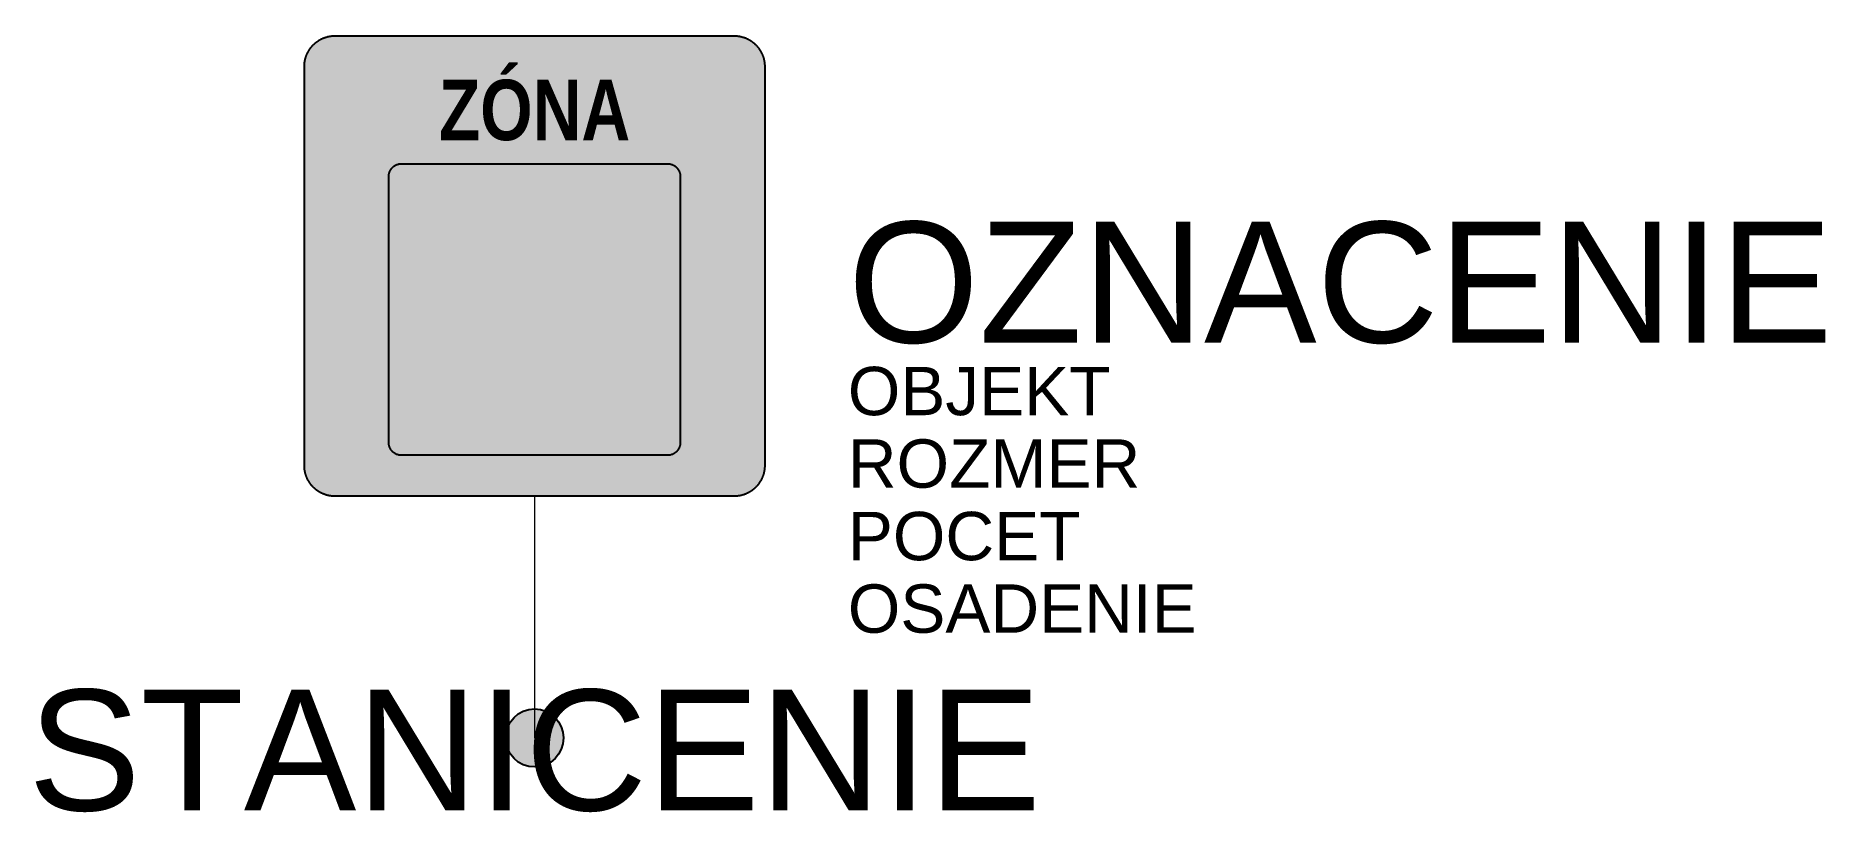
# Model space of a CAD drawing. Header units: metres. Extents: x -10.3 to 26.7, y -1.5 to 14.5.
import ezdxf
from ezdxf.enums import TextEntityAlignment as Align

# ---------------------------------------------------------------- set-up
doc = ezdxf.new("R2010")
doc.units = ezdxf.units.M
doc.layers.get('Defpoints').update_dxf_attribs({"color": 140, "lineweight": 5})
doc.styles.add('DZ', font='arialbd.ttf')
doc.styles.get("Standard").update_dxf_attribs({"font": 'arial.ttf'})

msp = doc.modelspace()

# ---------------------------------------------------------------- texts
at = {"color": 250, "true_color": 0x292829, "style": 'DZ', "width": 0.8}
msp.add_text('ZÓNA', height=1.25, rotation=0.0002, dxfattribs=at).set_placement((0, 12.366), align=Align.CENTER)
msp.add_attdef('OZNACENIE', (6.482, 8.177), '277', height=2.5)
msp.add_attdef('STANICENIE', text='', height=2.5).set_placement((0, 1), align=Align.TOP_CENTER)
at = {"layer": 'Defpoints'}
for tag, p, s in [('OBJEKT', (6.482, 6.677), ''), ('ROZMER', (6.482, 5.177), '630x630/900x900'), ('POCET', (6.482, 3.677), ''), ('OSADENIE', (6.482, 2.177), '')]:
    msp.add_attdef(tag, p, s, height=1, dxfattribs=at)

# ---------------------------------------------------------------- hatches: boundary and pattern name
at = {"true_color": 0xf1efea}
msp.add_hatch(color=7, dxfattribs=at).paths.add_polyline_path([(-4.127, 5), (-4.135, 5), (-4.143, 5), (-4.151, 5), (-4.159, 5.001), (-4.167, 5.001), (-4.175, 5.002), (-4.182, 5.002), (-4.19, 5.003), (-4.198, 5.004), (-4.206, 5.005), (-4.214, 5.006), (-4.221, 5.007), (-4.229, 5.008), (-4.237, 5.009), (-4.244, 5.011), (-4.252, 5.012), (-4.26, 5.014), (-4.267, 5.016), (-4.275, 5.017), (-4.282, 5.019), (-4.29, 5.021), (-4.297, 5.023), (-4.305, 5.025), (-4.312, 5.027), (-4.32, 5.03), (-4.327, 5.032), (-4.334, 5.035), (-4.342, 5.037), (-4.349, 5.04), (-4.356, 5.043), (-4.363, 5.045), (-4.37, 5.048), (-4.378, 5.051), (-4.385, 5.054), (-4.392, 5.058), (-4.399, 5.061), (-4.406, 5.064), (-4.413, 5.068), (-4.42, 5.071), (-4.426, 5.075), (-4.433, 5.078), (-4.44, 5.082), (-4.447, 5.086), (-4.454, 5.09), (-4.46, 5.094), (-4.467, 5.098), (-4.473, 5.102), (-4.48, 5.107), (-4.486, 5.111), (-4.493, 5.115), (-4.499, 5.12), (-4.505, 5.125), (-4.512, 5.129), (-4.518, 5.134), (-4.524, 5.139), (-4.53, 5.144), (-4.536, 5.149), (-4.542, 5.154), (-4.548, 5.159), (-4.554, 5.164), (-4.56, 5.17), (-4.565, 5.175), (-4.571, 5.18), (-4.577, 5.186), (-4.582, 5.192), (-4.588, 5.197), (-4.593, 5.203), (-4.598, 5.209), (-4.604, 5.215), (-4.609, 5.221), (-4.614, 5.226), (-4.619, 5.232), (-4.624, 5.239), (-4.628, 5.245), (-4.633, 5.251), (-4.638, 5.257), (-4.643, 5.263), (-4.647, 5.27), (-4.651, 5.276), (-4.656, 5.283), (-4.66, 5.289), (-4.664, 5.296), (-4.668, 5.302), (-4.672, 5.309), (-4.676, 5.316), (-4.68, 5.322), (-4.684, 5.329), (-4.688, 5.336), (-4.691, 5.343), (-4.695, 5.35), (-4.698, 5.357), (-4.702, 5.364), (-4.705, 5.371), (-4.708, 5.378), (-4.711, 5.385), (-4.714, 5.392), (-4.717, 5.399), (-4.72, 5.406), (-4.723, 5.414), (-4.725, 5.421), (-4.728, 5.428), (-4.73, 5.435), (-4.733, 5.443), (-4.735, 5.45), (-4.737, 5.458), (-4.739, 5.465), (-4.741, 5.473), (-4.743, 5.48), (-4.745, 5.488), (-4.747, 5.495), (-4.749, 5.503), (-4.75, 5.51), (-4.752, 5.518), (-4.753, 5.526), (-4.754, 5.533), (-4.756, 5.541), (-4.757, 5.549), (-4.758, 5.557), (-4.759, 5.564), (-4.759, 5.572), (-4.76, 5.58), (-4.761, 5.588), (-4.761, 5.596), (-4.762, 5.603), (-4.762, 5.611), (-4.762, 5.619), (-4.762, 5.627), (-4.763, 5.635), (-4.762, 13.89), (-4.762, 13.898), (-4.762, 13.906), (-4.762, 13.914), (-4.762, 13.921), (-4.761, 13.929), (-4.761, 13.937), (-4.76, 13.945), (-4.759, 13.953), (-4.759, 13.961), (-4.758, 13.968), (-4.757, 13.976), (-4.756, 13.984), (-4.754, 13.991), (-4.753, 13.999), (-4.752, 14.007), (-4.75, 14.014), (-4.749, 14.022), (-4.747, 14.03), (-4.745, 14.037), (-4.743, 14.045), (-4.741, 14.052), (-4.739, 14.06), (-4.737, 14.067), (-4.735, 14.075), (-4.733, 14.082), (-4.73, 14.089), (-4.728, 14.097), (-4.725, 14.104), (-4.723, 14.111), (-4.72, 14.119), (-4.717, 14.126), (-4.714, 14.133), (-4.711, 14.14), (-4.708, 14.147), (-4.705, 14.154), (-4.702, 14.161), (-4.698, 14.168), (-4.695, 14.175), (-4.691, 14.182), (-4.688, 14.189), (-4.684, 14.196), (-4.68, 14.203), (-4.676, 14.209), (-4.672, 14.216), (-4.668, 14.223), (-4.664, 14.229), (-4.66, 14.236), (-4.656, 14.242), (-4.651, 14.249), (-4.647, 14.255), (-4.643, 14.261), (-4.638, 14.268), (-4.633, 14.274), (-4.628, 14.28), (-4.624, 14.286), (-4.619, 14.292), (-4.614, 14.298), (-4.609, 14.304), (-4.604, 14.31), (-4.598, 14.316), (-4.593, 14.322), (-4.588, 14.328), (-4.582, 14.333), (-4.577, 14.339), (-4.571, 14.344), (-4.565, 14.35), (-4.56, 14.355), (-4.554, 14.361), (-4.548, 14.366), (-4.542, 14.371), (-4.536, 14.376), (-4.53, 14.381), (-4.524, 14.386), (-4.518, 14.391), (-4.512, 14.396), (-4.505, 14.4), (-4.499, 14.405), (-4.493, 14.409), (-4.486, 14.414), (-4.48, 14.418), (-4.473, 14.423), (-4.467, 14.427), (-4.46, 14.431), (-4.454, 14.435), (-4.447, 14.439), (-4.44, 14.443), (-4.433, 14.446), (-4.426, 14.45), (-4.42, 14.454), (-4.413, 14.457), (-4.406, 14.461), (-4.399, 14.464), (-4.392, 14.467), (-4.385, 14.471), (-4.378, 14.474), (-4.37, 14.477), (-4.363, 14.48), (-4.356, 14.482), (-4.349, 14.485), (-4.342, 14.488), (-4.334, 14.49), (-4.327, 14.493), (-4.32, 14.495), (-4.312, 14.497), (-4.305, 14.5), (-4.297, 14.502), (-4.29, 14.504), (-4.282, 14.506), (-4.275, 14.508), (-4.267, 14.509), (-4.26, 14.511), (-4.252, 14.513), (-4.244, 14.514), (-4.237, 14.516), (-4.229, 14.517), (-4.221, 14.518), (-4.214, 14.519), (-4.206, 14.52), (-4.198, 14.521), (-4.19, 14.522), (-4.182, 14.523), (-4.175, 14.523), (-4.167, 14.524), (-4.159, 14.524), (-4.151, 14.525), (-4.143, 14.525), (-4.135, 14.525), (-4.128, 14.525), (4.128, 14.525), (4.135, 14.525), (4.143, 14.525), (4.151, 14.525), (4.159, 14.524), (4.167, 14.524), (4.175, 14.523), (4.182, 14.523), (4.19, 14.522), (4.198, 14.521), (4.206, 14.52), (4.214, 14.519), (4.221, 14.518), (4.229, 14.517), (4.237, 14.516), (4.244, 14.514), (4.252, 14.513), (4.26, 14.511), (4.267, 14.509), (4.275, 14.508), (4.282, 14.506), (4.29, 14.504), (4.297, 14.502), (4.305, 14.5), (4.312, 14.497), (4.32, 14.495), (4.327, 14.493), (4.334, 14.49), (4.342, 14.488), (4.349, 14.485), (4.356, 14.482), (4.363, 14.48), (4.37, 14.477), (4.378, 14.474), (4.385, 14.471), (4.392, 14.467), (4.399, 14.464), (4.406, 14.461), (4.413, 14.457), (4.42, 14.454), (4.426, 14.45), (4.433, 14.446), (4.44, 14.443), (4.447, 14.439), (4.454, 14.435), (4.46, 14.431), (4.467, 14.427), (4.473, 14.423), (4.48, 14.418), (4.486, 14.414), (4.493, 14.409), (4.499, 14.405), (4.505, 14.4), (4.512, 14.396), (4.518, 14.391), (4.524, 14.386), (4.53, 14.381), (4.536, 14.376), (4.542, 14.371), (4.548, 14.366), (4.554, 14.361), (4.559, 14.355), (4.565, 14.35), (4.571, 14.344), (4.577, 14.339), (4.582, 14.333), (4.588, 14.328), (4.593, 14.322), (4.598, 14.316), (4.603, 14.31), (4.609, 14.304), (4.614, 14.298), (4.619, 14.292), (4.624, 14.286), (4.628, 14.28), (4.633, 14.274), (4.638, 14.268), (4.643, 14.261), (4.647, 14.255), (4.651, 14.249), (4.656, 14.242), (4.66, 14.236), (4.664, 14.229), (4.668, 14.223), (4.672, 14.216), (4.676, 14.209), (4.68, 14.203), (4.684, 14.196), (4.688, 14.189), (4.691, 14.182), (4.695, 14.175), (4.698, 14.168), (4.702, 14.161), (4.705, 14.154), (4.708, 14.147), (4.711, 14.14), (4.714, 14.133), (4.717, 14.126), (4.72, 14.119), (4.723, 14.111), (4.725, 14.104), (4.728, 14.097), (4.73, 14.089), (4.733, 14.082), (4.735, 14.075), (4.737, 14.067), (4.739, 14.06), (4.741, 14.052), (4.743, 14.045), (4.745, 14.037), (4.747, 14.03), (4.749, 14.022), (4.75, 14.014), (4.752, 14.007), (4.753, 13.999), (4.754, 13.991), (4.756, 13.984), (4.757, 13.976), (4.758, 13.968), (4.759, 13.961), (4.759, 13.953), (4.76, 13.945), (4.761, 13.937), (4.761, 13.929), (4.762, 13.921), (4.762, 13.914), (4.762, 13.906), (4.762, 13.898), (4.762, 13.89), (4.763, 5.635), (4.762, 5.627), (4.762, 5.619), (4.762, 5.611), (4.762, 5.603), (4.761, 5.596), (4.761, 5.588), (4.76, 5.58), (4.759, 5.572), (4.759, 5.564), (4.758, 5.557), (4.757, 5.549), (4.756, 5.541), (4.754, 5.533), (4.753, 5.526), (4.752, 5.518), (4.75, 5.51), (4.749, 5.503), (4.747, 5.495), (4.745, 5.488), (4.743, 5.48), (4.741, 5.473), (4.739, 5.465), (4.737, 5.458), (4.735, 5.45), (4.733, 5.443), (4.73, 5.435), (4.728, 5.428), (4.725, 5.421), (4.723, 5.414), (4.72, 5.406), (4.717, 5.399), (4.714, 5.392), (4.711, 5.385), (4.708, 5.378), (4.705, 5.371), (4.702, 5.364), (4.698, 5.357), (4.695, 5.35), (4.691, 5.343), (4.688, 5.336), (4.684, 5.329), (4.68, 5.322), (4.676, 5.316), (4.672, 5.309), (4.668, 5.302), (4.664, 5.296), (4.66, 5.289), (4.656, 5.283), (4.651, 5.276), (4.647, 5.27), (4.643, 5.263), (4.638, 5.257), (4.633, 5.251), (4.628, 5.245), (4.624, 5.239), (4.619, 5.232), (4.614, 5.226), (4.609, 5.221), (4.603, 5.215), (4.598, 5.209), (4.593, 5.203), (4.588, 5.197), (4.582, 5.192), (4.577, 5.186), (4.571, 5.18), (4.565, 5.175), (4.559, 5.17), (4.554, 5.164), (4.548, 5.159), (4.542, 5.154), (4.536, 5.149), (4.53, 5.144), (4.524, 5.139), (4.518, 5.134), (4.512, 5.129), (4.505, 5.125), (4.499, 5.12), (4.493, 5.115), (4.486, 5.111), (4.48, 5.107), (4.473, 5.102), (4.467, 5.098), (4.46, 5.094), (4.454, 5.09), (4.447, 5.086), (4.44, 5.082), (4.433, 5.078), (4.426, 5.075), (4.42, 5.071), (4.413, 5.068), (4.406, 5.064), (4.399, 5.061), (4.392, 5.058), (4.385, 5.054), (4.378, 5.051), (4.37, 5.048), (4.363, 5.045), (4.356, 5.043), (4.349, 5.04), (4.342, 5.037), (4.334, 5.035), (4.327, 5.032), (4.32, 5.03), (4.312, 5.027), (4.305, 5.025), (4.297, 5.023), (4.29, 5.021), (4.282, 5.019), (4.275, 5.017), (4.267, 5.016), (4.26, 5.014), (4.252, 5.012), (4.244, 5.011), (4.237, 5.009), (4.229, 5.008), (4.221, 5.007), (4.214, 5.006), (4.206, 5.005), (4.198, 5.004), (4.19, 5.003), (4.182, 5.002), (4.175, 5.002), (4.167, 5.001), (4.159, 5.001), (4.151, 5), (4.143, 5), (4.135, 5), (4.127, 5)])
at = {"true_color": 0x292829}
h = msp.add_hatch(color=250, dxfattribs=at)
h.paths.add_polyline_path([(-4.127, 5.159), (-4.133, 5.159), (-4.139, 5.159), (-4.145, 5.159), (-4.151, 5.159), (-4.157, 5.16), (-4.163, 5.16), (-4.169, 5.16), (-4.175, 5.161), (-4.18, 5.162), (-4.186, 5.162), (-4.192, 5.163), (-4.198, 5.164), (-4.204, 5.165), (-4.209, 5.166), (-4.215, 5.167), (-4.221, 5.168), (-4.227, 5.169), (-4.232, 5.17), (-4.238, 5.172), (-4.244, 5.173), (-4.249, 5.174), (-4.255, 5.176), (-4.26, 5.178), (-4.266, 5.179), (-4.272, 5.181), (-4.277, 5.183), (-4.283, 5.185), (-4.288, 5.187), (-4.294, 5.189), (-4.299, 5.191), (-4.304, 5.193), (-4.31, 5.195), (-4.315, 5.197), (-4.32, 5.2), (-4.326, 5.202), (-4.331, 5.204), (-4.336, 5.207), (-4.341, 5.209), (-4.347, 5.212), (-4.352, 5.215), (-4.357, 5.218), (-4.362, 5.22), (-4.367, 5.223), (-4.372, 5.226), (-4.377, 5.229), (-4.382, 5.232), (-4.387, 5.236), (-4.392, 5.239), (-4.397, 5.242), (-4.401, 5.245), (-4.406, 5.249), (-4.411, 5.252), (-4.416, 5.256), (-4.42, 5.259), (-4.425, 5.263), (-4.429, 5.267), (-4.434, 5.27), (-4.438, 5.274), (-4.443, 5.278), (-4.447, 5.282), (-4.451, 5.286), (-4.456, 5.29), (-4.46, 5.294), (-4.464, 5.298), (-4.468, 5.302), (-4.473, 5.307), (-4.477, 5.311), (-4.481, 5.315), (-4.484, 5.32), (-4.488, 5.324), (-4.492, 5.329), (-4.496, 5.333), (-4.5, 5.338), (-4.503, 5.342), (-4.507, 5.347), (-4.51, 5.352), (-4.514, 5.356), (-4.517, 5.361), (-4.521, 5.366), (-4.524, 5.371), (-4.527, 5.376), (-4.53, 5.381), (-4.533, 5.385), (-4.536, 5.39), (-4.539, 5.395), (-4.542, 5.401), (-4.545, 5.406), (-4.548, 5.411), (-4.55, 5.416), (-4.553, 5.421), (-4.556, 5.426), (-4.558, 5.431), (-4.561, 5.437), (-4.563, 5.442), (-4.565, 5.447), (-4.568, 5.453), (-4.57, 5.458), (-4.572, 5.463), (-4.574, 5.469), (-4.576, 5.474), (-4.578, 5.48), (-4.58, 5.485), (-4.581, 5.491), (-4.583, 5.496), (-4.585, 5.502), (-4.586, 5.508), (-4.588, 5.513), (-4.589, 5.519), (-4.591, 5.524), (-4.592, 5.53), (-4.593, 5.536), (-4.595, 5.542), (-4.596, 5.547), (-4.597, 5.553), (-4.598, 5.559), (-4.599, 5.565), (-4.599, 5.57), (-4.6, 5.576), (-4.601, 5.582), (-4.601, 5.588), (-4.602, 5.594), (-4.602, 5.6), (-4.603, 5.605), (-4.603, 5.611), (-4.603, 5.617), (-4.604, 5.623), (-4.604, 5.629), (-4.604, 5.635), (-4.604, 13.89), (-4.604, 13.896), (-4.604, 13.902), (-4.603, 13.908), (-4.603, 13.914), (-4.603, 13.919), (-4.602, 13.925), (-4.602, 13.931), (-4.601, 13.937), (-4.601, 13.943), (-4.6, 13.949), (-4.599, 13.954), (-4.599, 13.96), (-4.598, 13.966), (-4.597, 13.972), (-4.596, 13.978), (-4.595, 13.983), (-4.593, 13.989), (-4.592, 13.995), (-4.591, 14), (-4.589, 14.006), (-4.588, 14.012), (-4.586, 14.017), (-4.585, 14.023), (-4.583, 14.028), (-4.581, 14.034), (-4.58, 14.04), (-4.578, 14.045), (-4.576, 14.051), (-4.574, 14.056), (-4.572, 14.061), (-4.57, 14.067), (-4.568, 14.072), (-4.565, 14.078), (-4.563, 14.083), (-4.561, 14.088), (-4.558, 14.093), (-4.556, 14.099), (-4.553, 14.104), (-4.55, 14.109), (-4.548, 14.114), (-4.545, 14.119), (-4.542, 14.124), (-4.539, 14.129), (-4.536, 14.134), (-4.533, 14.139), (-4.53, 14.144), (-4.527, 14.149), (-4.524, 14.154), (-4.521, 14.159), (-4.517, 14.164), (-4.514, 14.169), (-4.51, 14.173), (-4.507, 14.178), (-4.503, 14.183), (-4.5, 14.187), (-4.496, 14.192), (-4.492, 14.196), (-4.488, 14.201), (-4.484, 14.205), (-4.481, 14.21), (-4.477, 14.214), (-4.473, 14.218), (-4.468, 14.222), (-4.464, 14.227), (-4.46, 14.231), (-4.456, 14.235), (-4.451, 14.239), (-4.447, 14.243), (-4.443, 14.247), (-4.438, 14.251), (-4.434, 14.255), (-4.429, 14.258), (-4.425, 14.262), (-4.42, 14.266), (-4.416, 14.269), (-4.411, 14.273), (-4.406, 14.276), (-4.401, 14.28), (-4.397, 14.283), (-4.392, 14.286), (-4.387, 14.289), (-4.382, 14.293), (-4.377, 14.296), (-4.372, 14.299), (-4.367, 14.302), (-4.362, 14.304), (-4.357, 14.307), (-4.352, 14.31), (-4.347, 14.313), (-4.341, 14.315), (-4.336, 14.318), (-4.331, 14.321), (-4.326, 14.323), (-4.32, 14.325), (-4.315, 14.328), (-4.31, 14.33), (-4.304, 14.332), (-4.299, 14.334), (-4.294, 14.336), (-4.288, 14.338), (-4.283, 14.34), (-4.277, 14.342), (-4.272, 14.344), (-4.266, 14.346), (-4.26, 14.347), (-4.255, 14.349), (-4.249, 14.35), (-4.244, 14.352), (-4.238, 14.353), (-4.232, 14.355), (-4.227, 14.356), (-4.221, 14.357), (-4.215, 14.358), (-4.209, 14.359), (-4.204, 14.36), (-4.198, 14.361), (-4.192, 14.362), (-4.186, 14.363), (-4.18, 14.363), (-4.175, 14.364), (-4.169, 14.364), (-4.163, 14.365), (-4.157, 14.365), (-4.151, 14.366), (-4.145, 14.366), (-4.139, 14.366), (-4.133, 14.366), (-4.128, 14.366), (4.128, 14.366), (4.133, 14.366), (4.139, 14.366), (4.145, 14.366), (4.151, 14.366), (4.157, 14.365), (4.163, 14.365), (4.169, 14.364), (4.175, 14.364), (4.18, 14.363), (4.186, 14.363), (4.192, 14.362), (4.198, 14.361), (4.204, 14.36), (4.209, 14.359), (4.215, 14.358), (4.221, 14.357), (4.227, 14.356), (4.232, 14.355), (4.238, 14.353), (4.244, 14.352), (4.249, 14.35), (4.255, 14.349), (4.26, 14.347), (4.266, 14.346), (4.272, 14.344), (4.277, 14.342), (4.283, 14.34), (4.288, 14.338), (4.294, 14.336), (4.299, 14.334), (4.304, 14.332), (4.31, 14.33), (4.315, 14.328), (4.32, 14.325), (4.326, 14.323), (4.331, 14.321), (4.336, 14.318), (4.341, 14.315), (4.347, 14.313), (4.352, 14.31), (4.357, 14.307), (4.362, 14.304), (4.367, 14.302), (4.372, 14.299), (4.377, 14.296), (4.382, 14.293), (4.387, 14.289), (4.392, 14.286), (4.397, 14.283), (4.401, 14.28), (4.406, 14.276), (4.411, 14.273), (4.416, 14.269), (4.42, 14.266), (4.425, 14.262), (4.429, 14.258), (4.434, 14.255), (4.438, 14.251), (4.443, 14.247), (4.447, 14.243), (4.451, 14.239), (4.456, 14.235), (4.46, 14.231), (4.464, 14.227), (4.468, 14.222), (4.473, 14.218), (4.477, 14.214), (4.481, 14.21), (4.484, 14.205), (4.488, 14.201), (4.492, 14.196), (4.496, 14.192), (4.5, 14.187), (4.503, 14.183), (4.507, 14.178), (4.51, 14.173), (4.514, 14.169), (4.517, 14.164), (4.52, 14.159), (4.524, 14.154), (4.527, 14.149), (4.53, 14.144), (4.533, 14.139), (4.536, 14.134), (4.539, 14.129), (4.542, 14.124), (4.545, 14.119), (4.548, 14.114), (4.55, 14.109), (4.553, 14.104), (4.556, 14.099), (4.558, 14.093), (4.561, 14.088), (4.563, 14.083), (4.565, 14.078), (4.567, 14.072), (4.57, 14.067), (4.572, 14.061), (4.574, 14.056), (4.576, 14.051), (4.578, 14.045), (4.58, 14.04), (4.581, 14.034), (4.583, 14.028), (4.585, 14.023), (4.586, 14.017), (4.588, 14.012), (4.589, 14.006), (4.591, 14), (4.592, 13.995), (4.593, 13.989), (4.595, 13.983), (4.596, 13.978), (4.597, 13.972), (4.598, 13.966), (4.598, 13.96), (4.599, 13.954), (4.6, 13.949), (4.601, 13.943), (4.601, 13.937), (4.602, 13.931), (4.602, 13.925), (4.603, 13.919), (4.603, 13.914), (4.603, 13.908), (4.604, 13.902), (4.604, 13.896), (4.604, 13.89), (4.604, 5.635), (4.604, 5.629), (4.604, 5.623), (4.603, 5.617), (4.603, 5.611), (4.603, 5.605), (4.602, 5.6), (4.602, 5.594), (4.601, 5.588), (4.601, 5.582), (4.6, 5.576), (4.599, 5.57), (4.598, 5.565), (4.598, 5.559), (4.597, 5.553), (4.596, 5.547), (4.595, 5.542), (4.593, 5.536), (4.592, 5.53), (4.591, 5.524), (4.589, 5.519), (4.588, 5.513), (4.586, 5.508), (4.585, 5.502), (4.583, 5.496), (4.581, 5.491), (4.58, 5.485), (4.578, 5.48), (4.576, 5.474), (4.574, 5.469), (4.572, 5.463), (4.57, 5.458), (4.567, 5.453), (4.565, 5.447), (4.563, 5.442), (4.561, 5.437), (4.558, 5.431), (4.556, 5.426), (4.553, 5.421), (4.55, 5.416), (4.548, 5.411), (4.545, 5.406), (4.542, 5.401), (4.539, 5.395), (4.536, 5.39), (4.533, 5.385), (4.53, 5.381), (4.527, 5.376), (4.524, 5.371), (4.52, 5.366), (4.517, 5.361), (4.514, 5.356), (4.51, 5.352), (4.507, 5.347), (4.503, 5.342), (4.5, 5.338), (4.496, 5.333), (4.492, 5.329), (4.488, 5.324), (4.484, 5.32), (4.481, 5.315), (4.477, 5.311), (4.473, 5.307), (4.468, 5.302), (4.464, 5.298), (4.46, 5.294), (4.456, 5.29), (4.451, 5.286), (4.447, 5.282), (4.443, 5.278), (4.438, 5.274), (4.434, 5.27), (4.429, 5.267), (4.425, 5.263), (4.42, 5.259), (4.416, 5.256), (4.411, 5.252), (4.406, 5.249), (4.401, 5.245), (4.397, 5.242), (4.392, 5.239), (4.387, 5.236), (4.382, 5.232), (4.377, 5.229), (4.372, 5.226), (4.367, 5.223), (4.362, 5.22), (4.357, 5.218), (4.352, 5.215), (4.347, 5.212), (4.341, 5.209), (4.336, 5.207), (4.331, 5.204), (4.326, 5.202), (4.32, 5.2), (4.315, 5.197), (4.31, 5.195), (4.304, 5.193), (4.299, 5.191), (4.294, 5.189), (4.288, 5.187), (4.283, 5.185), (4.277, 5.183), (4.272, 5.181), (4.266, 5.179), (4.26, 5.178), (4.255, 5.176), (4.249, 5.174), (4.244, 5.173), (4.238, 5.172), (4.232, 5.17), (4.227, 5.169), (4.221, 5.168), (4.215, 5.167), (4.209, 5.166), (4.204, 5.165), (4.198, 5.164), (4.192, 5.163), (4.186, 5.162), (4.18, 5.162), (4.175, 5.161), (4.169, 5.16), (4.163, 5.16), (4.157, 5.16), (4.151, 5.159), (4.145, 5.159), (4.139, 5.159), (4.133, 5.159), (4.127, 5.159)])
h.paths.add_polyline_path([(-4.127, 5.37), (-4.134, 5.37), (-4.141, 5.371), (-4.148, 5.371), (-4.155, 5.372), (-4.161, 5.373), (-4.168, 5.373), (-4.174, 5.375), (-4.181, 5.376), (-4.187, 5.377), (-4.194, 5.379), (-4.2, 5.38), (-4.206, 5.382), (-4.212, 5.384), (-4.218, 5.386), (-4.225, 5.389), (-4.231, 5.391), (-4.236, 5.394), (-4.242, 5.396), (-4.248, 5.399), (-4.254, 5.402), (-4.259, 5.405), (-4.265, 5.409), (-4.27, 5.412), (-4.275, 5.416), (-4.281, 5.419), (-4.286, 5.423), (-4.291, 5.427), (-4.296, 5.431), (-4.301, 5.435), (-4.305, 5.439), (-4.31, 5.443), (-4.315, 5.448), (-4.319, 5.452), (-4.323, 5.457), (-4.328, 5.462), (-4.332, 5.467), (-4.336, 5.472), (-4.34, 5.477), (-4.343, 5.482), (-4.347, 5.487), (-4.35, 5.492), (-4.354, 5.498), (-4.357, 5.503), (-4.36, 5.509), (-4.363, 5.514), (-4.366, 5.52), (-4.369, 5.526), (-4.371, 5.532), (-4.374, 5.538), (-4.376, 5.544), (-4.378, 5.55), (-4.38, 5.556), (-4.382, 5.563), (-4.384, 5.569), (-4.385, 5.575), (-4.387, 5.582), (-4.388, 5.588), (-4.389, 5.595), (-4.39, 5.601), (-4.391, 5.608), (-4.391, 5.615), (-4.392, 5.621), (-4.392, 5.628), (-4.392, 5.635), (-4.392, 13.89), (-4.392, 13.897), (-4.392, 13.904), (-4.391, 13.91), (-4.391, 13.917), (-4.39, 13.924), (-4.389, 13.93), (-4.388, 13.937), (-4.387, 13.943), (-4.385, 13.95), (-4.384, 13.956), (-4.382, 13.962), (-4.38, 13.969), (-4.378, 13.975), (-4.376, 13.981), (-4.374, 13.987), (-4.371, 13.993), (-4.369, 13.999), (-4.366, 14.005), (-4.363, 14.01), (-4.36, 14.016), (-4.357, 14.022), (-4.354, 14.027), (-4.35, 14.033), (-4.347, 14.038), (-4.343, 14.043), (-4.34, 14.048), (-4.336, 14.053), (-4.332, 14.058), (-4.328, 14.063), (-4.323, 14.068), (-4.319, 14.073), (-4.315, 14.077), (-4.31, 14.082), (-4.305, 14.086), (-4.301, 14.09), (-4.296, 14.094), (-4.291, 14.098), (-4.286, 14.102), (-4.281, 14.106), (-4.275, 14.109), (-4.27, 14.113), (-4.265, 14.116), (-4.259, 14.119), (-4.254, 14.123), (-4.248, 14.126), (-4.242, 14.128), (-4.236, 14.131), (-4.231, 14.134), (-4.225, 14.136), (-4.218, 14.139), (-4.212, 14.141), (-4.206, 14.143), (-4.2, 14.145), (-4.194, 14.146), (-4.187, 14.148), (-4.181, 14.149), (-4.174, 14.15), (-4.168, 14.151), (-4.161, 14.152), (-4.155, 14.153), (-4.148, 14.154), (-4.141, 14.154), (-4.134, 14.154), (-4.128, 14.155), (4.128, 14.155), (4.134, 14.154), (4.141, 14.154), (4.148, 14.154), (4.155, 14.153), (4.161, 14.152), (4.168, 14.151), (4.174, 14.15), (4.181, 14.149), (4.187, 14.148), (4.194, 14.146), (4.2, 14.145), (4.206, 14.143), (4.212, 14.141), (4.218, 14.139), (4.224, 14.136), (4.23, 14.134), (4.236, 14.131), (4.242, 14.128), (4.248, 14.126), (4.254, 14.123), (4.259, 14.119), (4.265, 14.116), (4.27, 14.113), (4.275, 14.109), (4.281, 14.106), (4.286, 14.102), (4.291, 14.098), (4.296, 14.094), (4.301, 14.09), (4.305, 14.086), (4.31, 14.082), (4.315, 14.077), (4.319, 14.073), (4.323, 14.068), (4.328, 14.063), (4.332, 14.058), (4.336, 14.053), (4.339, 14.048), (4.343, 14.043), (4.347, 14.038), (4.35, 14.033), (4.354, 14.027), (4.357, 14.022), (4.36, 14.016), (4.363, 14.01), (4.366, 14.005), (4.369, 13.999), (4.371, 13.993), (4.374, 13.987), (4.376, 13.981), (4.378, 13.975), (4.38, 13.969), (4.382, 13.962), (4.384, 13.956), (4.385, 13.95), (4.387, 13.943), (4.388, 13.937), (4.389, 13.93), (4.39, 13.924), (4.391, 13.917), (4.391, 13.91), (4.392, 13.904), (4.392, 13.897), (4.392, 13.89), (4.392, 5.635), (4.392, 5.628), (4.392, 5.621), (4.391, 5.615), (4.391, 5.608), (4.39, 5.601), (4.389, 5.595), (4.388, 5.588), (4.387, 5.582), (4.385, 5.575), (4.384, 5.569), (4.382, 5.563), (4.38, 5.556), (4.378, 5.55), (4.376, 5.544), (4.374, 5.538), (4.371, 5.532), (4.369, 5.526), (4.366, 5.52), (4.363, 5.514), (4.36, 5.509), (4.357, 5.503), (4.354, 5.498), (4.35, 5.492), (4.347, 5.487), (4.343, 5.482), (4.339, 5.477), (4.336, 5.472), (4.332, 5.467), (4.328, 5.462), (4.323, 5.457), (4.319, 5.452), (4.315, 5.448), (4.31, 5.443), (4.305, 5.439), (4.301, 5.435), (4.296, 5.431), (4.291, 5.427), (4.286, 5.423), (4.281, 5.419), (4.275, 5.416), (4.27, 5.412), (4.265, 5.409), (4.259, 5.405), (4.254, 5.402), (4.248, 5.399), (4.242, 5.396), (4.236, 5.394), (4.23, 5.391), (4.224, 5.389), (4.218, 5.386), (4.212, 5.384), (4.206, 5.382), (4.2, 5.38), (4.194, 5.379), (4.187, 5.377), (4.181, 5.376), (4.174, 5.375), (4.168, 5.373), (4.161, 5.373), (4.155, 5.372), (4.148, 5.371), (4.141, 5.371), (4.134, 5.37), (4.127, 5.37)], flags=16)
at = {"true_color": 0x005b8c}
msp.add_hatch(color=146, dxfattribs=at).paths.add_polyline_path([(-2.752, 5.847), (-2.759, 5.847), (-2.765, 5.847), (-2.772, 5.847), (-2.779, 5.848), (-2.785, 5.849), (-2.792, 5.85), (-2.799, 5.851), (-2.805, 5.852), (-2.811, 5.853), (-2.818, 5.855), (-2.824, 5.857), (-2.83, 5.859), (-2.837, 5.861), (-2.843, 5.863), (-2.849, 5.865), (-2.855, 5.867), (-2.861, 5.87), (-2.866, 5.873), (-2.872, 5.876), (-2.878, 5.879), (-2.883, 5.882), (-2.889, 5.885), (-2.894, 5.888), (-2.9, 5.892), (-2.905, 5.895), (-2.91, 5.899), (-2.915, 5.903), (-2.92, 5.907), (-2.925, 5.911), (-2.93, 5.915), (-2.934, 5.92), (-2.939, 5.924), (-2.943, 5.929), (-2.948, 5.933), (-2.952, 5.938), (-2.956, 5.943), (-2.96, 5.948), (-2.964, 5.953), (-2.967, 5.958), (-2.971, 5.963), (-2.975, 5.969), (-2.978, 5.974), (-2.981, 5.98), (-2.984, 5.985), (-2.987, 5.991), (-2.99, 5.996), (-2.993, 6.002), (-2.995, 6.008), (-2.998, 6.014), (-3, 6.02), (-3.002, 6.026), (-3.004, 6.033), (-3.006, 6.039), (-3.008, 6.045), (-3.009, 6.051), (-3.011, 6.058), (-3.012, 6.064), (-3.013, 6.071), (-3.014, 6.078), (-3.015, 6.084), (-3.015, 6.091), (-3.016, 6.098), (-3.016, 6.104), (-3.016, 6.111), (-3.016, 11.615), (-3.016, 11.621), (-3.016, 11.628), (-3.015, 11.635), (-3.015, 11.642), (-3.014, 11.648), (-3.013, 11.655), (-3.012, 11.661), (-3.011, 11.668), (-3.009, 11.674), (-3.008, 11.681), (-3.006, 11.687), (-3.004, 11.693), (-3.002, 11.699), (-3, 11.706), (-2.998, 11.712), (-2.995, 11.718), (-2.993, 11.723), (-2.99, 11.729), (-2.987, 11.735), (-2.984, 11.741), (-2.981, 11.746), (-2.978, 11.752), (-2.975, 11.757), (-2.971, 11.762), (-2.967, 11.768), (-2.964, 11.773), (-2.96, 11.778), (-2.956, 11.783), (-2.952, 11.788), (-2.948, 11.792), (-2.943, 11.797), (-2.939, 11.802), (-2.934, 11.806), (-2.93, 11.81), (-2.925, 11.815), (-2.92, 11.819), (-2.915, 11.823), (-2.91, 11.827), (-2.905, 11.83), (-2.9, 11.834), (-2.894, 11.837), (-2.889, 11.841), (-2.883, 11.844), (-2.878, 11.847), (-2.872, 11.85), (-2.866, 11.853), (-2.861, 11.856), (-2.855, 11.858), (-2.849, 11.861), (-2.843, 11.863), (-2.837, 11.865), (-2.83, 11.867), (-2.824, 11.869), (-2.818, 11.871), (-2.811, 11.872), (-2.805, 11.874), (-2.799, 11.875), (-2.792, 11.876), (-2.785, 11.877), (-2.779, 11.878), (-2.772, 11.878), (-2.765, 11.879), (-2.759, 11.879), (-2.752, 11.879), (2.752, 11.879), (2.758, 11.879), (2.765, 11.879), (2.772, 11.878), (2.779, 11.878), (2.785, 11.877), (2.792, 11.876), (2.798, 11.875), (2.805, 11.874), (2.811, 11.872), (2.818, 11.871), (2.824, 11.869), (2.83, 11.867), (2.837, 11.865), (2.843, 11.863), (2.849, 11.861), (2.855, 11.858), (2.861, 11.856), (2.866, 11.853), (2.872, 11.85), (2.878, 11.847), (2.883, 11.844), (2.889, 11.841), (2.894, 11.837), (2.9, 11.834), (2.905, 11.83), (2.91, 11.827), (2.915, 11.823), (2.92, 11.819), (2.925, 11.815), (2.93, 11.81), (2.934, 11.806), (2.939, 11.802), (2.943, 11.797), (2.947, 11.792), (2.952, 11.788), (2.956, 11.783), (2.96, 11.778), (2.964, 11.773), (2.967, 11.768), (2.971, 11.762), (2.975, 11.757), (2.978, 11.752), (2.981, 11.746), (2.984, 11.741), (2.987, 11.735), (2.99, 11.729), (2.993, 11.723), (2.995, 11.718), (2.998, 11.712), (3, 11.706), (3.002, 11.699), (3.004, 11.693), (3.006, 11.687), (3.008, 11.681), (3.009, 11.674), (3.011, 11.668), (3.012, 11.661), (3.013, 11.655), (3.014, 11.648), (3.015, 11.642), (3.015, 11.635), (3.016, 11.628), (3.016, 11.621), (3.016, 11.615), (3.016, 6.111), (3.016, 6.104), (3.016, 6.098), (3.015, 6.091), (3.015, 6.084), (3.014, 6.078), (3.013, 6.071), (3.012, 6.064), (3.011, 6.058), (3.009, 6.051), (3.008, 6.045), (3.006, 6.039), (3.004, 6.033), (3.002, 6.026), (3, 6.02), (2.998, 6.014), (2.995, 6.008), (2.993, 6.002), (2.99, 5.996), (2.987, 5.991), (2.984, 5.985), (2.981, 5.98), (2.978, 5.974), (2.975, 5.969), (2.971, 5.963), (2.967, 5.958), (2.964, 5.953), (2.96, 5.948), (2.956, 5.943), (2.952, 5.938), (2.947, 5.933), (2.943, 5.929), (2.939, 5.924), (2.934, 5.92), (2.93, 5.915), (2.925, 5.911), (2.92, 5.907), (2.915, 5.903), (2.91, 5.899), (2.905, 5.895), (2.9, 5.892), (2.894, 5.888), (2.889, 5.885), (2.883, 5.882), (2.878, 5.879), (2.872, 5.876), (2.866, 5.873), (2.861, 5.87), (2.855, 5.867), (2.849, 5.865), (2.843, 5.863), (2.837, 5.861), (2.83, 5.859), (2.824, 5.857), (2.818, 5.855), (2.811, 5.853), (2.805, 5.852), (2.798, 5.851), (2.792, 5.85), (2.785, 5.849), (2.779, 5.848), (2.772, 5.847), (2.765, 5.847), (2.758, 5.847), (2.752, 5.847)])
at = {"true_color": 0xf1efea}
h = msp.add_hatch(color=7, dxfattribs=at)
h.paths.add_polyline_path([(-1.482, 6.64), (-1.482, 11.085), (0.291, 11.085), (0.308, 11.085), (0.325, 11.085), (0.341, 11.084), (0.358, 11.084), (0.375, 11.083), (0.391, 11.082), (0.408, 11.08), (0.424, 11.079), (0.441, 11.077), (0.457, 11.075), (0.474, 11.073), (0.49, 11.071), (0.507, 11.068), (0.523, 11.065), (0.539, 11.062), (0.556, 11.059), (0.572, 11.056), (0.588, 11.052), (0.604, 11.049), (0.62, 11.045), (0.636, 11.041), (0.652, 11.036), (0.668, 11.032), (0.683, 11.027), (0.699, 11.022), (0.715, 11.017), (0.73, 11.012), (0.746, 11.006), (0.761, 11.001), (0.777, 10.995), (0.792, 10.989), (0.807, 10.983), (0.823, 10.976), (0.838, 10.97), (0.853, 10.963), (0.868, 10.956), (0.882, 10.949), (0.897, 10.942), (0.912, 10.934), (0.926, 10.926), (0.941, 10.919), (0.955, 10.911), (0.97, 10.902), (0.984, 10.894), (0.998, 10.885), (1.012, 10.877), (1.026, 10.868), (1.04, 10.859), (1.053, 10.849), (1.067, 10.84), (1.08, 10.83), (1.094, 10.821), (1.107, 10.811), (1.12, 10.801), (1.133, 10.79), (1.146, 10.78), (1.159, 10.769), (1.172, 10.758), (1.184, 10.747), (1.197, 10.736), (1.209, 10.725), (1.221, 10.714), (1.233, 10.702), (1.245, 10.69), (1.257, 10.678), (1.269, 10.666), (1.28, 10.654), (1.291, 10.642), (1.302, 10.629), (1.313, 10.617), (1.324, 10.604), (1.335, 10.591), (1.345, 10.578), (1.356, 10.565), (1.366, 10.552), (1.376, 10.539), (1.385, 10.525), (1.395, 10.512), (1.404, 10.498), (1.414, 10.485), (1.423, 10.471), (1.432, 10.457), (1.44, 10.443), (1.449, 10.429), (1.457, 10.415), (1.466, 10.4), (1.474, 10.386), (1.481, 10.371), (1.489, 10.357), (1.497, 10.342), (1.504, 10.327), (1.511, 10.313), (1.518, 10.298), (1.525, 10.283), (1.531, 10.268), (1.538, 10.252), (1.544, 10.237), (1.55, 10.222), (1.556, 10.206), (1.561, 10.191), (1.567, 10.175), (1.572, 10.16), (1.577, 10.144), (1.582, 10.128), (1.587, 10.113), (1.591, 10.097), (1.596, 10.081), (1.6, 10.065), (1.604, 10.049), (1.607, 10.033), (1.611, 10.017), (1.614, 10), (1.617, 9.984), (1.62, 9.968), (1.623, 9.952), (1.626, 9.935), (1.628, 9.919), (1.63, 9.902), (1.632, 9.886), (1.634, 9.869), (1.635, 9.853), (1.637, 9.836), (1.638, 9.82), (1.639, 9.803), (1.639, 9.786), (1.64, 9.77), (1.64, 9.753), (1.64, 9.736), (1.64, 9.719), (1.64, 9.703), (1.639, 9.686), (1.639, 9.669), (1.638, 9.652), (1.637, 9.636), (1.635, 9.619), (1.634, 9.603), (1.632, 9.586), (1.63, 9.57), (1.628, 9.553), (1.626, 9.537), (1.623, 9.52), (1.62, 9.504), (1.617, 9.488), (1.614, 9.471), (1.611, 9.455), (1.607, 9.439), (1.604, 9.423), (1.6, 9.407), (1.596, 9.391), (1.591, 9.375), (1.587, 9.359), (1.582, 9.344), (1.577, 9.328), (1.572, 9.312), (1.567, 9.297), (1.561, 9.281), (1.556, 9.266), (1.55, 9.25), (1.544, 9.235), (1.538, 9.22), (1.531, 9.204), (1.525, 9.189), (1.518, 9.174), (1.511, 9.159), (1.504, 9.145), (1.497, 9.13), (1.489, 9.115), (1.481, 9.101), (1.474, 9.086), (1.466, 9.072), (1.457, 9.057), (1.449, 9.043), (1.44, 9.029), (1.432, 9.015), (1.423, 9.001), (1.414, 8.987), (1.404, 8.974), (1.395, 8.96), (1.385, 8.947), (1.376, 8.933), (1.366, 8.92), (1.356, 8.907), (1.345, 8.894), (1.335, 8.881), (1.324, 8.868), (1.313, 8.855), (1.302, 8.843), (1.291, 8.83), (1.28, 8.818), (1.269, 8.806), (1.257, 8.794), (1.245, 8.782), (1.233, 8.77), (1.221, 8.758), (1.209, 8.747), (1.197, 8.736), (1.184, 8.725), (1.172, 8.714), (1.159, 8.703), (1.146, 8.692), (1.133, 8.682), (1.12, 8.671), (1.107, 8.661), (1.094, 8.651), (1.08, 8.642), (1.067, 8.632), (1.053, 8.623), (1.04, 8.613), (1.026, 8.604), (1.012, 8.595), (0.998, 8.587), (0.984, 8.578), (0.97, 8.57), (0.955, 8.561), (0.941, 8.553), (0.926, 8.546), (0.912, 8.538), (0.897, 8.53), (0.882, 8.523), (0.868, 8.516), (0.853, 8.509), (0.838, 8.502), (0.823, 8.496), (0.807, 8.489), (0.792, 8.483), (0.777, 8.477), (0.761, 8.471), (0.746, 8.466), (0.73, 8.46), (0.715, 8.455), (0.699, 8.45), (0.683, 8.445), (0.668, 8.44), (0.652, 8.436), (0.636, 8.431), (0.62, 8.427), (0.604, 8.423), (0.588, 8.42), (0.572, 8.416), (0.556, 8.413), (0.539, 8.41), (0.523, 8.407), (0.507, 8.404), (0.49, 8.401), (0.474, 8.399), (0.457, 8.397), (0.441, 8.395), (0.424, 8.393), (0.408, 8.392), (0.391, 8.39), (0.375, 8.389), (0.358, 8.388), (0.341, 8.388), (0.325, 8.387), (0.308, 8.387), (0.291, 8.387), (-0.794, 8.387), (-0.794, 6.64)])
h.paths.add_polyline_path([(-0.794, 9.022), (0.238, 9.022), (0.247, 9.022), (0.256, 9.022), (0.265, 9.022), (0.274, 9.023), (0.282, 9.023), (0.291, 9.024), (0.3, 9.024), (0.309, 9.025), (0.317, 9.026), (0.326, 9.027), (0.335, 9.028), (0.344, 9.029), (0.352, 9.031), (0.361, 9.032), (0.37, 9.034), (0.378, 9.035), (0.387, 9.037), (0.395, 9.039), (0.404, 9.041), (0.412, 9.043), (0.421, 9.045), (0.429, 9.048), (0.438, 9.05), (0.446, 9.053), (0.454, 9.055), (0.462, 9.058), (0.471, 9.061), (0.479, 9.063), (0.487, 9.066), (0.495, 9.07), (0.503, 9.073), (0.511, 9.076), (0.519, 9.079), (0.527, 9.083), (0.535, 9.086), (0.543, 9.09), (0.551, 9.094), (0.559, 9.098), (0.567, 9.102), (0.575, 9.106), (0.582, 9.11), (0.59, 9.114), (0.597, 9.119), (0.605, 9.123), (0.612, 9.128), (0.62, 9.132), (0.627, 9.137), (0.634, 9.142), (0.642, 9.147), (0.649, 9.152), (0.656, 9.157), (0.663, 9.162), (0.67, 9.167), (0.677, 9.172), (0.684, 9.178), (0.691, 9.183), (0.698, 9.189), (0.704, 9.195), (0.711, 9.201), (0.718, 9.206), (0.724, 9.212), (0.731, 9.219), (0.737, 9.225), (0.743, 9.231), (0.749, 9.237), (0.756, 9.244), (0.762, 9.25), (0.768, 9.257), (0.774, 9.263), (0.779, 9.27), (0.785, 9.276), (0.791, 9.283), (0.796, 9.29), (0.802, 9.297), (0.807, 9.304), (0.812, 9.311), (0.818, 9.318), (0.823, 9.325), (0.828, 9.332), (0.832, 9.34), (0.837, 9.347), (0.842, 9.354), (0.847, 9.362), (0.851, 9.369), (0.856, 9.377), (0.86, 9.384), (0.864, 9.392), (0.868, 9.4), (0.872, 9.407), (0.876, 9.415), (0.88, 9.423), (0.884, 9.431), (0.888, 9.439), (0.891, 9.447), (0.895, 9.455), (0.898, 9.463), (0.901, 9.471), (0.905, 9.479), (0.908, 9.487), (0.911, 9.495), (0.914, 9.503), (0.916, 9.512), (0.919, 9.52), (0.922, 9.528), (0.924, 9.537), (0.926, 9.545), (0.929, 9.553), (0.931, 9.562), (0.933, 9.57), (0.935, 9.579), (0.937, 9.587), (0.939, 9.596), (0.94, 9.605), (0.942, 9.613), (0.943, 9.622), (0.945, 9.631), (0.946, 9.639), (0.947, 9.648), (0.948, 9.657), (0.949, 9.665), (0.95, 9.674), (0.95, 9.683), (0.951, 9.692), (0.952, 9.701), (0.952, 9.709), (0.952, 9.718), (0.952, 9.727), (0.952, 9.736), (0.952, 9.745), (0.952, 9.754), (0.952, 9.763), (0.952, 9.771), (0.951, 9.78), (0.95, 9.789), (0.95, 9.798), (0.949, 9.807), (0.948, 9.815), (0.947, 9.824), (0.946, 9.833), (0.945, 9.842), (0.943, 9.85), (0.942, 9.859), (0.94, 9.867), (0.939, 9.876), (0.937, 9.885), (0.935, 9.893), (0.933, 9.902), (0.931, 9.91), (0.929, 9.919), (0.926, 9.927), (0.924, 9.935), (0.922, 9.944), (0.919, 9.952), (0.916, 9.96), (0.914, 9.969), (0.911, 9.977), (0.908, 9.985), (0.905, 9.993), (0.901, 10.001), (0.898, 10.009), (0.895, 10.017), (0.891, 10.025), (0.888, 10.033), (0.884, 10.041), (0.88, 10.049), (0.876, 10.057), (0.872, 10.065), (0.868, 10.072), (0.864, 10.08), (0.86, 10.088), (0.856, 10.095), (0.851, 10.103), (0.847, 10.11), (0.842, 10.118), (0.837, 10.125), (0.832, 10.132), (0.828, 10.14), (0.823, 10.147), (0.818, 10.154), (0.812, 10.161), (0.807, 10.168), (0.802, 10.175), (0.796, 10.182), (0.791, 10.189), (0.785, 10.195), (0.779, 10.202), (0.774, 10.209), (0.768, 10.215), (0.762, 10.222), (0.756, 10.228), (0.749, 10.235), (0.743, 10.241), (0.737, 10.247), (0.731, 10.254), (0.724, 10.26), (0.718, 10.266), (0.711, 10.271), (0.704, 10.277), (0.698, 10.283), (0.691, 10.289), (0.684, 10.294), (0.677, 10.3), (0.67, 10.305), (0.663, 10.31), (0.656, 10.315), (0.649, 10.32), (0.642, 10.325), (0.634, 10.33), (0.627, 10.335), (0.62, 10.34), (0.612, 10.345), (0.605, 10.349), (0.597, 10.353), (0.59, 10.358), (0.582, 10.362), (0.575, 10.366), (0.567, 10.37), (0.559, 10.374), (0.551, 10.378), (0.543, 10.382), (0.535, 10.386), (0.527, 10.389), (0.519, 10.393), (0.511, 10.396), (0.503, 10.399), (0.495, 10.403), (0.487, 10.406), (0.479, 10.409), (0.471, 10.411), (0.462, 10.414), (0.454, 10.417), (0.446, 10.419), (0.438, 10.422), (0.429, 10.424), (0.421, 10.427), (0.412, 10.429), (0.404, 10.431), (0.395, 10.433), (0.387, 10.435), (0.378, 10.437), (0.37, 10.438), (0.361, 10.44), (0.352, 10.441), (0.344, 10.443), (0.335, 10.444), (0.326, 10.445), (0.317, 10.446), (0.309, 10.447), (0.3, 10.448), (0.291, 10.448), (0.282, 10.449), (0.274, 10.45), (0.265, 10.45), (0.256, 10.45), (0.247, 10.45), (0.238, 10.45), (-0.794, 10.45)], flags=16)
h = msp.add_hatch(color=0)
h.dxf.hatch_style = 1
h.paths.add_polyline_path([(0.6, 0, 1), (-0.6, 0, 1)])

# ---------------------------------------------------------------- linework, layer by layer
at = {"lineweight": 9}
msp.add_line((0, 5), (0, 2.5), dxfattribs=at)
at = {"color": 0, "lineweight": 9}
msp.add_line((0, 2.5), (0, 0), dxfattribs=at)
at = {"color": 7, "true_color": 0xf1efea}
msp.add_lwpolyline([(-4.127, 5), (-4.135, 5), (-4.143, 5), (-4.151, 5), (-4.159, 5.001), (-4.167, 5.001), (-4.175, 5.002), (-4.182, 5.002), (-4.19, 5.003), (-4.198, 5.004), (-4.206, 5.005), (-4.214, 5.006), (-4.221, 5.007), (-4.229, 5.008), (-4.237, 5.009), (-4.244, 5.011), (-4.252, 5.012), (-4.26, 5.014), (-4.267, 5.016), (-4.275, 5.017), (-4.282, 5.019), (-4.29, 5.021), (-4.297, 5.023), (-4.305, 5.025), (-4.312, 5.027), (-4.32, 5.03), (-4.327, 5.032), (-4.334, 5.035), (-4.342, 5.037), (-4.349, 5.04), (-4.356, 5.043), (-4.363, 5.045), (-4.37, 5.048), (-4.378, 5.051), (-4.385, 5.054), (-4.392, 5.058), (-4.399, 5.061), (-4.406, 5.064), (-4.413, 5.068), (-4.42, 5.071), (-4.426, 5.075), (-4.433, 5.078), (-4.44, 5.082), (-4.447, 5.086), (-4.454, 5.09), (-4.46, 5.094), (-4.467, 5.098), (-4.473, 5.102), (-4.48, 5.107), (-4.486, 5.111), (-4.493, 5.115), (-4.499, 5.12), (-4.505, 5.125), (-4.512, 5.129), (-4.518, 5.134), (-4.524, 5.139), (-4.53, 5.144), (-4.536, 5.149), (-4.542, 5.154), (-4.548, 5.159), (-4.554, 5.164), (-4.56, 5.17), (-4.565, 5.175), (-4.571, 5.18), (-4.577, 5.186), (-4.582, 5.192), (-4.588, 5.197), (-4.593, 5.203), (-4.598, 5.209), (-4.604, 5.215), (-4.609, 5.221), (-4.614, 5.226), (-4.619, 5.232), (-4.624, 5.239), (-4.628, 5.245), (-4.633, 5.251), (-4.638, 5.257), (-4.643, 5.263), (-4.647, 5.27), (-4.651, 5.276), (-4.656, 5.283), (-4.66, 5.289), (-4.664, 5.296), (-4.668, 5.302), (-4.672, 5.309), (-4.676, 5.316), (-4.68, 5.322), (-4.684, 5.329), (-4.688, 5.336), (-4.691, 5.343), (-4.695, 5.35), (-4.698, 5.357), (-4.702, 5.364), (-4.705, 5.371), (-4.708, 5.378), (-4.711, 5.385), (-4.714, 5.392), (-4.717, 5.399), (-4.72, 5.406), (-4.723, 5.414), (-4.725, 5.421), (-4.728, 5.428), (-4.73, 5.435), (-4.733, 5.443), (-4.735, 5.45), (-4.737, 5.458), (-4.739, 5.465), (-4.741, 5.473), (-4.743, 5.48), (-4.745, 5.488), (-4.747, 5.495), (-4.749, 5.503), (-4.75, 5.51), (-4.752, 5.518), (-4.753, 5.526), (-4.754, 5.533), (-4.756, 5.541), (-4.757, 5.549), (-4.758, 5.557), (-4.759, 5.564), (-4.759, 5.572), (-4.76, 5.58), (-4.761, 5.588), (-4.761, 5.596), (-4.762, 5.603), (-4.762, 5.611), (-4.762, 5.619), (-4.762, 5.627), (-4.763, 5.635), (-4.762, 13.89), (-4.762, 13.898), (-4.762, 13.906), (-4.762, 13.914), (-4.762, 13.921), (-4.761, 13.929), (-4.761, 13.937), (-4.76, 13.945), (-4.759, 13.953), (-4.759, 13.961), (-4.758, 13.968), (-4.757, 13.976), (-4.756, 13.984), (-4.754, 13.991), (-4.753, 13.999), (-4.752, 14.007), (-4.75, 14.014), (-4.749, 14.022), (-4.747, 14.03), (-4.745, 14.037), (-4.743, 14.045), (-4.741, 14.052), (-4.739, 14.06), (-4.737, 14.067), (-4.735, 14.075), (-4.733, 14.082), (-4.73, 14.089), (-4.728, 14.097), (-4.725, 14.104), (-4.723, 14.111), (-4.72, 14.119), (-4.717, 14.126), (-4.714, 14.133), (-4.711, 14.14), (-4.708, 14.147), (-4.705, 14.154), (-4.702, 14.161), (-4.698, 14.168), (-4.695, 14.175), (-4.691, 14.182), (-4.688, 14.189), (-4.684, 14.196), (-4.68, 14.203), (-4.676, 14.209), (-4.672, 14.216), (-4.668, 14.223), (-4.664, 14.229), (-4.66, 14.236), (-4.656, 14.242), (-4.651, 14.249), (-4.647, 14.255), (-4.643, 14.261), (-4.638, 14.268), (-4.633, 14.274), (-4.628, 14.28), (-4.624, 14.286), (-4.619, 14.292), (-4.614, 14.298), (-4.609, 14.304), (-4.604, 14.31), (-4.598, 14.316), (-4.593, 14.322), (-4.588, 14.328), (-4.582, 14.333), (-4.577, 14.339), (-4.571, 14.344), (-4.565, 14.35), (-4.56, 14.355), (-4.554, 14.361), (-4.548, 14.366), (-4.542, 14.371), (-4.536, 14.376), (-4.53, 14.381), (-4.524, 14.386), (-4.518, 14.391), (-4.512, 14.396), (-4.505, 14.4), (-4.499, 14.405), (-4.493, 14.409), (-4.486, 14.414), (-4.48, 14.418), (-4.473, 14.423), (-4.467, 14.427), (-4.46, 14.431), (-4.454, 14.435), (-4.447, 14.439), (-4.44, 14.443), (-4.433, 14.446), (-4.426, 14.45), (-4.42, 14.454), (-4.413, 14.457), (-4.406, 14.461), (-4.399, 14.464), (-4.392, 14.467), (-4.385, 14.471), (-4.378, 14.474), (-4.37, 14.477), (-4.363, 14.48), (-4.356, 14.482), (-4.349, 14.485), (-4.342, 14.488), (-4.334, 14.49), (-4.327, 14.493), (-4.32, 14.495), (-4.312, 14.497), (-4.305, 14.5), (-4.297, 14.502), (-4.29, 14.504), (-4.282, 14.506), (-4.275, 14.508), (-4.267, 14.509), (-4.26, 14.511), (-4.252, 14.513), (-4.244, 14.514), (-4.237, 14.516), (-4.229, 14.517), (-4.221, 14.518), (-4.214, 14.519), (-4.206, 14.52), (-4.198, 14.521), (-4.19, 14.522), (-4.182, 14.523), (-4.175, 14.523), (-4.167, 14.524), (-4.159, 14.524), (-4.151, 14.525), (-4.143, 14.525), (-4.135, 14.525), (-4.128, 14.525), (4.128, 14.525), (4.135, 14.525), (4.143, 14.525), (4.151, 14.525), (4.159, 14.524), (4.167, 14.524), (4.175, 14.523), (4.182, 14.523), (4.19, 14.522), (4.198, 14.521), (4.206, 14.52), (4.214, 14.519), (4.221, 14.518), (4.229, 14.517), (4.237, 14.516), (4.244, 14.514), (4.252, 14.513), (4.26, 14.511), (4.267, 14.509), (4.275, 14.508), (4.282, 14.506), (4.29, 14.504), (4.297, 14.502), (4.305, 14.5), (4.312, 14.497), (4.32, 14.495), (4.327, 14.493), (4.334, 14.49), (4.342, 14.488), (4.349, 14.485), (4.356, 14.482), (4.363, 14.48), (4.37, 14.477), (4.378, 14.474), (4.385, 14.471), (4.392, 14.467), (4.399, 14.464), (4.406, 14.461), (4.413, 14.457), (4.42, 14.454), (4.426, 14.45), (4.433, 14.446), (4.44, 14.443), (4.447, 14.439), (4.454, 14.435), (4.46, 14.431), (4.467, 14.427), (4.473, 14.423), (4.48, 14.418), (4.486, 14.414), (4.493, 14.409), (4.499, 14.405), (4.505, 14.4), (4.512, 14.396), (4.518, 14.391), (4.524, 14.386), (4.53, 14.381), (4.536, 14.376), (4.542, 14.371), (4.548, 14.366), (4.554, 14.361), (4.559, 14.355), (4.565, 14.35), (4.571, 14.344), (4.577, 14.339), (4.582, 14.333), (4.588, 14.328), (4.593, 14.322), (4.598, 14.316), (4.603, 14.31), (4.609, 14.304), (4.614, 14.298), (4.619, 14.292), (4.624, 14.286), (4.628, 14.28), (4.633, 14.274), (4.638, 14.268), (4.643, 14.261), (4.647, 14.255), (4.651, 14.249), (4.656, 14.242), (4.66, 14.236), (4.664, 14.229), (4.668, 14.223), (4.672, 14.216), (4.676, 14.209), (4.68, 14.203), (4.684, 14.196), (4.688, 14.189), (4.691, 14.182), (4.695, 14.175), (4.698, 14.168), (4.702, 14.161), (4.705, 14.154), (4.708, 14.147), (4.711, 14.14), (4.714, 14.133), (4.717, 14.126), (4.72, 14.119), (4.723, 14.111), (4.725, 14.104), (4.728, 14.097), (4.73, 14.089), (4.733, 14.082), (4.735, 14.075), (4.737, 14.067), (4.739, 14.06), (4.741, 14.052), (4.743, 14.045), (4.745, 14.037), (4.747, 14.03), (4.749, 14.022), (4.75, 14.014), (4.752, 14.007), (4.753, 13.999), (4.754, 13.991), (4.756, 13.984), (4.757, 13.976), (4.758, 13.968), (4.759, 13.961), (4.759, 13.953), (4.76, 13.945), (4.761, 13.937), (4.761, 13.929), (4.762, 13.921), (4.762, 13.914), (4.762, 13.906), (4.762, 13.898), (4.762, 13.89), (4.763, 5.635), (4.762, 5.627), (4.762, 5.619), (4.762, 5.611), (4.762, 5.603), (4.761, 5.596), (4.761, 5.588), (4.76, 5.58), (4.759, 5.572), (4.759, 5.564), (4.758, 5.557), (4.757, 5.549), (4.756, 5.541), (4.754, 5.533), (4.753, 5.526), (4.752, 5.518), (4.75, 5.51), (4.749, 5.503), (4.747, 5.495), (4.745, 5.488), (4.743, 5.48), (4.741, 5.473), (4.739, 5.465), (4.737, 5.458), (4.735, 5.45), (4.733, 5.443), (4.73, 5.435), (4.728, 5.428), (4.725, 5.421), (4.723, 5.414), (4.72, 5.406), (4.717, 5.399), (4.714, 5.392), (4.711, 5.385), (4.708, 5.378), (4.705, 5.371), (4.702, 5.364), (4.698, 5.357), (4.695, 5.35), (4.691, 5.343), (4.688, 5.336), (4.684, 5.329), (4.68, 5.322), (4.676, 5.316), (4.672, 5.309), (4.668, 5.302), (4.664, 5.296), (4.66, 5.289), (4.656, 5.283), (4.651, 5.276), (4.647, 5.27), (4.643, 5.263), (4.638, 5.257), (4.633, 5.251), (4.628, 5.245), (4.624, 5.239), (4.619, 5.232), (4.614, 5.226), (4.609, 5.221), (4.603, 5.215), (4.598, 5.209), (4.593, 5.203), (4.588, 5.197), (4.582, 5.192), (4.577, 5.186), (4.571, 5.18), (4.565, 5.175), (4.559, 5.17), (4.554, 5.164), (4.548, 5.159), (4.542, 5.154), (4.536, 5.149), (4.53, 5.144), (4.524, 5.139), (4.518, 5.134), (4.512, 5.129), (4.505, 5.125), (4.499, 5.12), (4.493, 5.115), (4.486, 5.111), (4.48, 5.107), (4.473, 5.102), (4.467, 5.098), (4.46, 5.094), (4.454, 5.09), (4.447, 5.086), (4.44, 5.082), (4.433, 5.078), (4.426, 5.075), (4.42, 5.071), (4.413, 5.068), (4.406, 5.064), (4.399, 5.061), (4.392, 5.058), (4.385, 5.054), (4.378, 5.051), (4.37, 5.048), (4.363, 5.045), (4.356, 5.043), (4.349, 5.04), (4.342, 5.037), (4.334, 5.035), (4.327, 5.032), (4.32, 5.03), (4.312, 5.027), (4.305, 5.025), (4.297, 5.023), (4.29, 5.021), (4.282, 5.019), (4.275, 5.017), (4.267, 5.016), (4.26, 5.014), (4.252, 5.012), (4.244, 5.011), (4.237, 5.009), (4.229, 5.008), (4.221, 5.007), (4.214, 5.006), (4.206, 5.005), (4.198, 5.004), (4.19, 5.003), (4.182, 5.002), (4.175, 5.002), (4.167, 5.001), (4.159, 5.001), (4.151, 5), (4.143, 5), (4.135, 5), (4.127, 5), (-4.127, 5)], dxfattribs=at)
at = {"color": 146, "true_color": 0x005b8c}
msp.add_lwpolyline([(-2.752, 5.847), (-2.759, 5.847), (-2.765, 5.847), (-2.772, 5.847), (-2.779, 5.848), (-2.785, 5.849), (-2.792, 5.85), (-2.799, 5.851), (-2.805, 5.852), (-2.811, 5.853), (-2.818, 5.855), (-2.824, 5.857), (-2.83, 5.859), (-2.837, 5.861), (-2.843, 5.863), (-2.849, 5.865), (-2.855, 5.867), (-2.861, 5.87), (-2.866, 5.873), (-2.872, 5.876), (-2.878, 5.879), (-2.883, 5.882), (-2.889, 5.885), (-2.894, 5.888), (-2.9, 5.892), (-2.905, 5.895), (-2.91, 5.899), (-2.915, 5.903), (-2.92, 5.907), (-2.925, 5.911), (-2.93, 5.915), (-2.934, 5.92), (-2.939, 5.924), (-2.943, 5.929), (-2.948, 5.933), (-2.952, 5.938), (-2.956, 5.943), (-2.96, 5.948), (-2.964, 5.953), (-2.967, 5.958), (-2.971, 5.963), (-2.975, 5.969), (-2.978, 5.974), (-2.981, 5.98), (-2.984, 5.985), (-2.987, 5.991), (-2.99, 5.996), (-2.993, 6.002), (-2.995, 6.008), (-2.998, 6.014), (-3, 6.02), (-3.002, 6.026), (-3.004, 6.033), (-3.006, 6.039), (-3.008, 6.045), (-3.009, 6.051), (-3.011, 6.058), (-3.012, 6.064), (-3.013, 6.071), (-3.014, 6.078), (-3.015, 6.084), (-3.015, 6.091), (-3.016, 6.098), (-3.016, 6.104), (-3.016, 6.111), (-3.016, 11.615), (-3.016, 11.621), (-3.016, 11.628), (-3.015, 11.635), (-3.015, 11.642), (-3.014, 11.648), (-3.013, 11.655), (-3.012, 11.661), (-3.011, 11.668), (-3.009, 11.674), (-3.008, 11.681), (-3.006, 11.687), (-3.004, 11.693), (-3.002, 11.699), (-3, 11.706), (-2.998, 11.712), (-2.995, 11.718), (-2.993, 11.723), (-2.99, 11.729), (-2.987, 11.735), (-2.984, 11.741), (-2.981, 11.746), (-2.978, 11.752), (-2.975, 11.757), (-2.971, 11.762), (-2.967, 11.768), (-2.964, 11.773), (-2.96, 11.778), (-2.956, 11.783), (-2.952, 11.788), (-2.948, 11.792), (-2.943, 11.797), (-2.939, 11.802), (-2.934, 11.806), (-2.93, 11.81), (-2.925, 11.815), (-2.92, 11.819), (-2.915, 11.823), (-2.91, 11.827), (-2.905, 11.83), (-2.9, 11.834), (-2.894, 11.837), (-2.889, 11.841), (-2.883, 11.844), (-2.878, 11.847), (-2.872, 11.85), (-2.866, 11.853), (-2.861, 11.856), (-2.855, 11.858), (-2.849, 11.861), (-2.843, 11.863), (-2.837, 11.865), (-2.83, 11.867), (-2.824, 11.869), (-2.818, 11.871), (-2.811, 11.872), (-2.805, 11.874), (-2.799, 11.875), (-2.792, 11.876), (-2.785, 11.877), (-2.779, 11.878), (-2.772, 11.878), (-2.765, 11.879), (-2.759, 11.879), (-2.752, 11.879), (2.752, 11.879), (2.758, 11.879), (2.765, 11.879), (2.772, 11.878), (2.779, 11.878), (2.785, 11.877), (2.792, 11.876), (2.798, 11.875), (2.805, 11.874), (2.811, 11.872), (2.818, 11.871), (2.824, 11.869), (2.83, 11.867), (2.837, 11.865), (2.843, 11.863), (2.849, 11.861), (2.855, 11.858), (2.861, 11.856), (2.866, 11.853), (2.872, 11.85), (2.878, 11.847), (2.883, 11.844), (2.889, 11.841), (2.894, 11.837), (2.9, 11.834), (2.905, 11.83), (2.91, 11.827), (2.915, 11.823), (2.92, 11.819), (2.925, 11.815), (2.93, 11.81), (2.934, 11.806), (2.939, 11.802), (2.943, 11.797), (2.947, 11.792), (2.952, 11.788), (2.956, 11.783), (2.96, 11.778), (2.964, 11.773), (2.967, 11.768), (2.971, 11.762), (2.975, 11.757), (2.978, 11.752), (2.981, 11.746), (2.984, 11.741), (2.987, 11.735), (2.99, 11.729), (2.993, 11.723), (2.995, 11.718), (2.998, 11.712), (3, 11.706), (3.002, 11.699), (3.004, 11.693), (3.006, 11.687), (3.008, 11.681), (3.009, 11.674), (3.011, 11.668), (3.012, 11.661), (3.013, 11.655), (3.014, 11.648), (3.015, 11.642), (3.015, 11.635), (3.016, 11.628), (3.016, 11.621), (3.016, 11.615), (3.016, 6.111), (3.016, 6.104), (3.016, 6.098), (3.015, 6.091), (3.015, 6.084), (3.014, 6.078), (3.013, 6.071), (3.012, 6.064), (3.011, 6.058), (3.009, 6.051), (3.008, 6.045), (3.006, 6.039), (3.004, 6.033), (3.002, 6.026), (3, 6.02), (2.998, 6.014), (2.995, 6.008), (2.993, 6.002), (2.99, 5.996), (2.987, 5.991), (2.984, 5.985), (2.981, 5.98), (2.978, 5.974), (2.975, 5.969), (2.971, 5.963), (2.967, 5.958), (2.964, 5.953), (2.96, 5.948), (2.956, 5.943), (2.952, 5.938), (2.947, 5.933), (2.943, 5.929), (2.939, 5.924), (2.934, 5.92), (2.93, 5.915), (2.925, 5.911), (2.92, 5.907), (2.915, 5.903), (2.91, 5.899), (2.905, 5.895), (2.9, 5.892), (2.894, 5.888), (2.889, 5.885), (2.883, 5.882), (2.878, 5.879), (2.872, 5.876), (2.866, 5.873), (2.861, 5.87), (2.855, 5.867), (2.849, 5.865), (2.843, 5.863), (2.837, 5.861), (2.83, 5.859), (2.824, 5.857), (2.818, 5.855), (2.811, 5.853), (2.805, 5.852), (2.798, 5.851), (2.792, 5.85), (2.785, 5.849), (2.779, 5.848), (2.772, 5.847), (2.765, 5.847), (2.758, 5.847), (2.752, 5.847), (-2.752, 5.847)], dxfattribs=at)
at = {"color": 0}
msp.add_circle((0, 0), 0.6, dxfattribs=at)

msp.set_redraw_order([(e.dxf.handle, doc.entitydb.next_handle()) for e in msp.query("TEXT MTEXT ATTDEF DIMENSION ARC_DIMENSION")])  # texts and dimensions are drawn at this point

doc.saveas('drawing.dxf')
